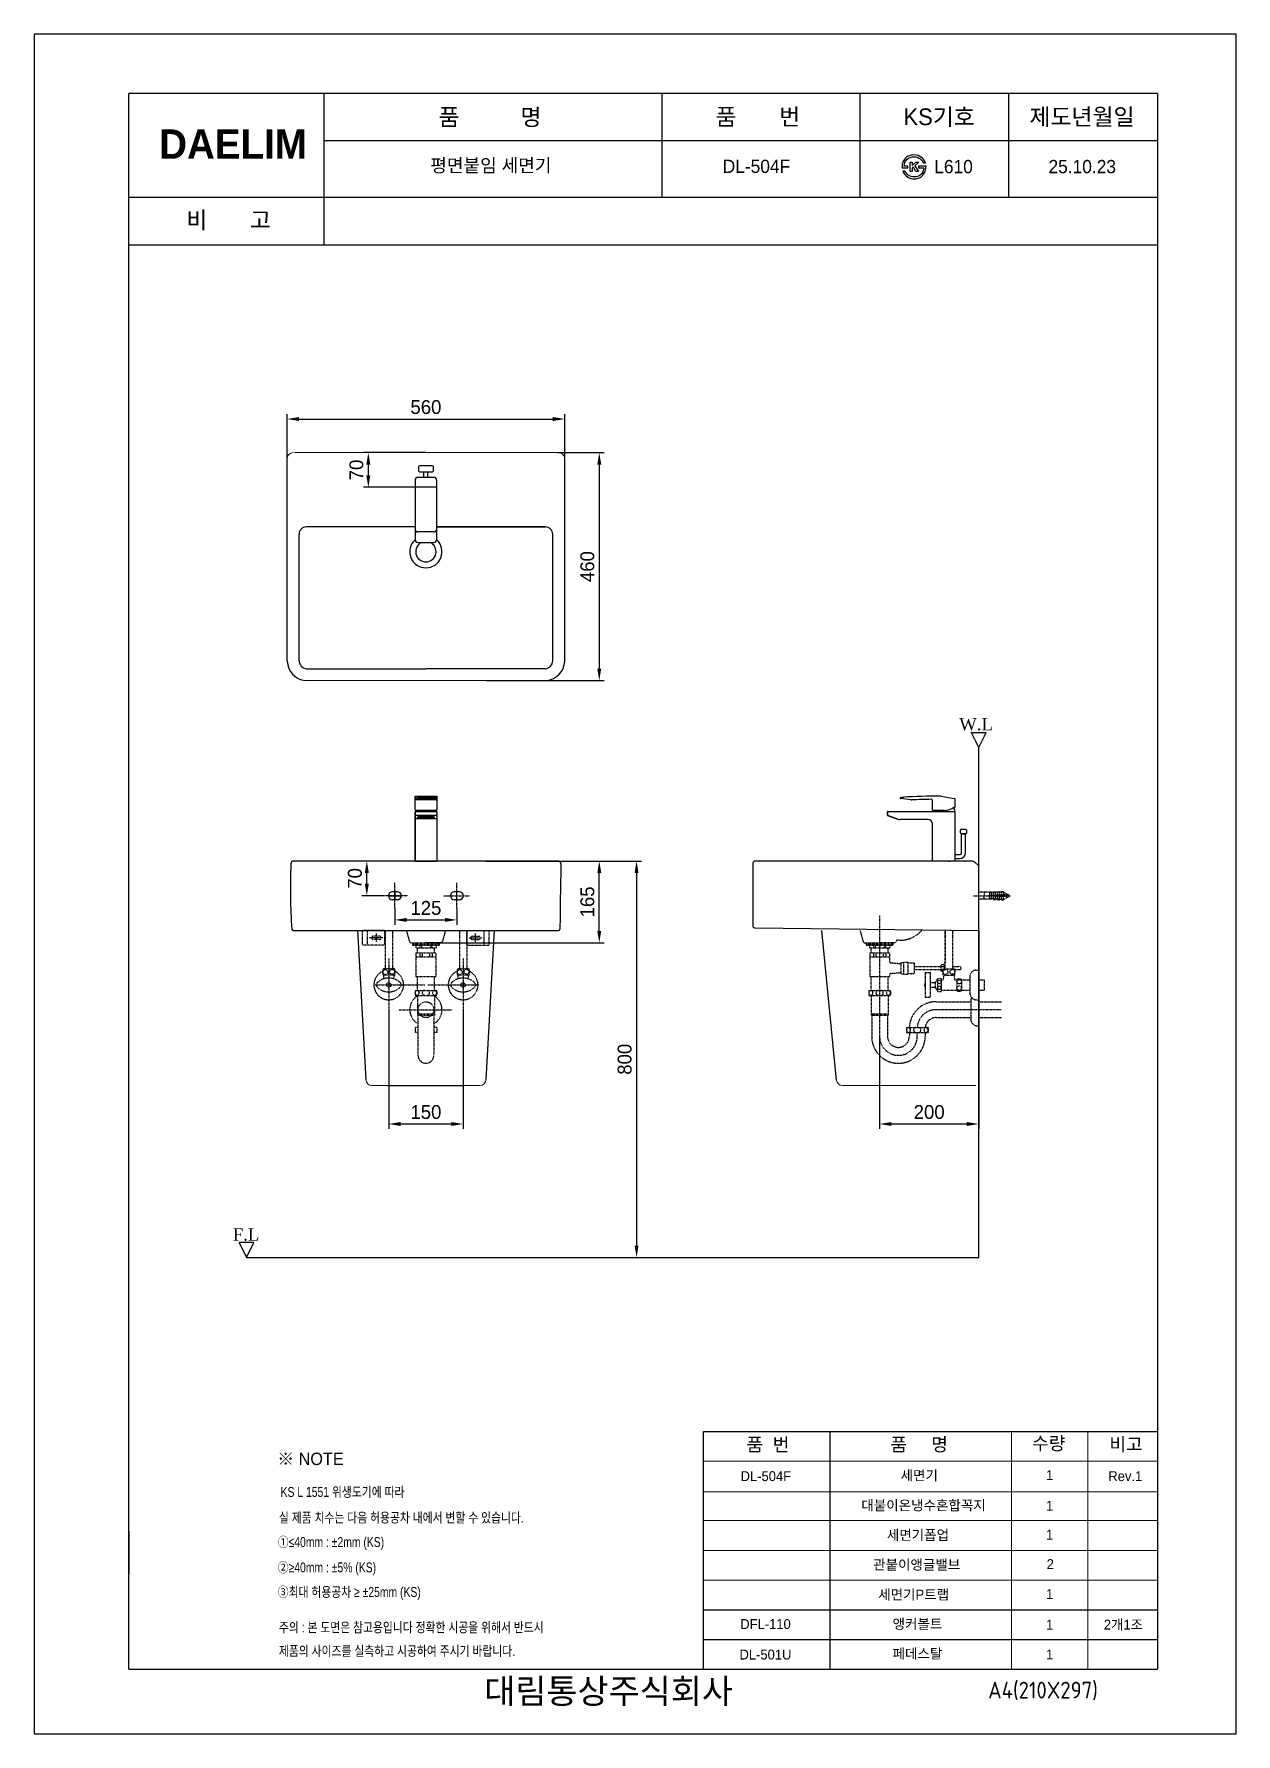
# Model space of a CAD drawing. Header units: millimetres. Extents: x 14558 to 16983, y -260 to 3171.
import ezdxf
from ezdxf.lldxf.tags import DXFTag

# ---------------------------------------------------------------- set-up
doc = ezdxf.new("R2010")
doc.units = ezdxf.units.MM
doc.header["$LTSCALE"] = 0.2
doc.linetypes.add('DASHDOT', pattern=[1, 0.5, -0.25, 0, -0.25])
doc.linetypes.add('DASHED', pattern=[0.75, 0.5, -0.25])
for name, color, linetype in [('001', 7, 'Continuous'), ('002', 7, 'Continuous'), ('2', 2, 'HIDDEN'), ('BU', 7, 'Continuous'), ('CENTER', 2, 'CENTER'), ('DIMTEXT', 174, 'Continuous'), ('MAIN', 7, 'Continuous'), ('POINT', 7, 'Continuous'), ('YA', 7, 'Continuous')]:
    doc.layers.add(name, color=color, linetype=linetype)
doc.layers.add('DIM', color=3, linetype='Continuous', lineweight=15)
doc.layers.add('LINE', color=7, linetype='Continuous', lineweight=25)
doc.styles.add('h', font='', dxfattribs={"height": 28})
doc.styles.add('MtXpl_', font='')
doc.styles.get("Standard").update_dxf_attribs({"font": 'ISOCP.SHX', "bigfont": 'WHGTXT.SHX'})
doc.styles.add('STYLE2', font='dutch.ttf', dxfattribs={"height": 25})
doc.styles.add('굴림', font='', dxfattribs={"height": 3.2})
doc.styles.add('스타일1', font='txt.shx', dxfattribs={"bigfont": 'ghs.shx'})
doc.styles.get('h').set_extended_font_data('Haansoft Batang')
doc.styles.get('MtXpl_').set_extended_font_data('Gulim')
doc.styles.get('굴림').set_extended_font_data('Gulim')
tags = doc.linetypes.add('CENTER', pattern=[50.8, 31.75, -6.35, 6.35, -6.35]).pattern_tags.tags
tags[10:11] = [DXFTag(74, 4), DXFTag(75, 0), DXFTag(340, '0'), DXFTag(46, 1.0), DXFTag(50, 0.0), DXFTag(44, 0.0), DXFTag(45, 0.0)]
tags[8:9] = [DXFTag(74, 4), DXFTag(75, 0), DXFTag(340, '0'), DXFTag(46, 1.0), DXFTag(50, 0.0), DXFTag(44, 0.0), DXFTag(45, 0.0)]
tags[6:7] = [DXFTag(74, 4), DXFTag(75, 0), DXFTag(340, '0'), DXFTag(46, 1.0), DXFTag(50, 0.0), DXFTag(44, 0.0), DXFTag(45, 0.0)]
tags[4:5] = [DXFTag(74, 4), DXFTag(75, 0), DXFTag(340, '0'), DXFTag(46, 1.0), DXFTag(50, 0.0), DXFTag(44, 0.0), DXFTag(45, 0.0)]
tags = doc.linetypes.add('HIDDEN', pattern=[9.525, 6.35, -3.175]).pattern_tags.tags
tags[6:7] = [DXFTag(74, 4), DXFTag(75, 0), DXFTag(340, '0'), DXFTag(46, 1.0), DXFTag(50, 0.0), DXFTag(44, 0.0), DXFTag(45, 0.0)]
tags[4:5] = [DXFTag(74, 4), DXFTag(75, 0), DXFTag(340, '0'), DXFTag(46, 1.0), DXFTag(50, 0.0), DXFTag(44, 0.0), DXFTag(45, 0.0)]
doc.dimstyles.new('AM_ISO$0', dxfattribs={"dimtxt": 28, "dimasz": 24, "dimexe": 10, "dimexo": 0, "dimgap": 10, "dimtad": 1, "dimdec": 0, "dimdsep": 46, "dimtxsty": 'h', "dimcen": -5, "dimclrd": 256, "dimclre": 256, "dimclrt": 256, "dimadec": 0, "dimazin": 2, "dimtp": 0.1, "dimtm": 0.1, "dimtfac": 0.71, "dimtdec": 0, "dimtmove": 0, "dimatfit": 3, "dimfxl": 0, "dimlwd": -1, "dimlwe": -1, "dimarcsym": 0})

msp = doc.modelspace()

# ---------------------------------------------------------------- texts
at = {"color": 3, "style": '굴림', "width": 0.8}
for s, p in [('KS L 1551 위생도기에 따라', (15055.5, 218.8)), ('실 제품 치수는 다음 허용공차 내에서 변할 수 있습니다.', (15052.1, 167.1)), ('①≤40mm : ±2mm (KS)', (15049.8, 117.8)), ('②≥40mm : ±5%%% (KS)', (15049.8, 66.5)), ('③최대 허용공차 ≥ ±25mm (KS)', (15049.8, 17))]:
    msp.add_text(s, height=20, dxfattribs=at).set_placement(p)
at = {"color": 1, "style": '굴림', "width": 0.8}
for s, p in [('주의 : 본 도면은 참고용입니다 정확한 시공을 위해서 반드시', (15052.1, -54.4)), ('제품의 사이즈를 실측하고 시공하여 주시기 바랍니다.', (15052.1, -101.9))]:
    msp.add_text(s, height=20, dxfattribs=at).set_placement(p)
at = {"layer": '2', "style": 'MtXpl_'}
msp.add_text('※ NOTE', height=25, dxfattribs=at).set_placement((15048.7, 283.1))
at = {"layer": 'DIM', "color": 0, "attachment_point": 1, "style": '스타일1'}
for s, insert, char_height in [('{\\fGulim|b0|i0|c129|p50;품          명}', (15374.1, 3020.1), 33.819), ('{\\fGulim|b0|i0|c129|p50;품       번}', (15933.1, 3020.6), 33.819), ('{\\fGulim|b0|i0|c129|p50;KS기호}', (16312.4, 3020.6), 33.819), ('{\\fGulim|b0|i0|c129|p50;제도년월일}', (16566.5, 3020.6), 33.819), ('{\\fGulim|b0|i0|c129|p50;비       고}', (14865.2, 2812.3), 33.819), ('{\\fGulim|b0|i0|c129|p50;수량}', (16572, 340.2), 26.746), ('{\\fGulim|b0|i0|c129|p50;품  번}', (15995.6, 337.9), 26.746), ('{\\fGulim|b0|i0|c129|p50;품     명}', (16286.1, 338.1), 26.746), ('{\\fGulim|b0|i0|c129|p50;비고}', (16728, 338.3), 26.746), ('{\\fGulim|b0|i0|c129|p50;1\\P}', (16599.9, 272.6), 20), ('{\\fGulim|b0|i0|c129|p50;1\\P}', (16599.9, 210.8), 20), ('{\\fGulim|b0|i0|c129|p50;1\\P}', (16599.9, 152.6), 20), ('{\\fGulim|b0|i0|c129|p50;2\\P}', (16601.3, 93.2), 20), ('{\\fGulim|b0|i0|c129|p50;1\\P}', (16599.9, 32.6), 20), ('{\\fGulim|b0|i0|c129|p50;1\\P}', (16599.9, -29.2), 20), ('{\\fGulim|b0|i0|c129|p50;1\\P}', (16599.9, -89.2), 20)]:
    msp.add_mtext(s, dxfattribs=dict(at, insert=insert, char_height=char_height))
at = {"layer": 'DIM', "color": 0, "attachment_point": 1}
for s, insert, char_height, width, style in [('{\\fGulim|b0|i0|c129|p50;평면붙임 세면기}', (15357.4, 2918.9), 26.746, 300.036, '스타일1'), ('{\\fGulim|b0|i0|c129|p50;DL-504F}', (15947.6, 2917.1), 26.746, 168.306, '스타일1'), ('{\\fGulim|b0|i0|c129|p50;L610}', (16374.5, 2916.6), 26.746, 168.306, '스타일1'), ('{\\fGulim|b0|i0|c129|p50;25.10.23}', (16605, 2916.6), 26.746, 168.306, '스타일1'), ('W.L', (16424.8, 1790.6), 25, 67.266, 'STYLE2'), ('F.L', (14959.1, 760.8), 25, 67.266, 'STYLE2'), ('{\\fGulim|b0|i0|c129|p50;세면기}', (16306.6, 272.2), 20, 147, '스타일1'), ('{\\fGulim|b0|i0|c129|p50;DL-504F}', (15983.8, 270.7), 20, 17, '스타일1'), ('{\\fGulim|b0|i0|c129|p50;Rev.1}', (16725.8, 270.7), 20, 17, '스타일1'), ('{\\fGulim|b0|i0|c129|p50;대붙이온냉수혼합꼭지}', (16227.4, 211.7), 20, 290, '스타일1'), ('{\\fGulim|b0|i0|c129|p50;세면기폽업}', (16278.8, 151.9), 20, 315, '스타일1'), ('{\\fGulim|b0|i0|c129|p50;관붙이앵글밸브}', (16251.2, 92.1), 20, 212, '스타일1'), ('{\\fGulim|b0|i0|c129|p50;세면기P트랩}', (16261.4, 31.6), 20, 212, '스타일1'), ('{\\fGulim|b0|i0|c129|p50;DFL-110}', (15983.1, -27.8), 20, 147, '스타일1'), ('{\\fGulim|b0|i0|c129|p50;앵커볼트}', (16290.4, -27.4), 20, 212, '스타일1'), ('{\\fGulim|b0|i0|c129|p50;2개1조}', (16716.6, -28.9), 20, 212, '스타일1'), ('{\\fGulim|b0|i0|c129|p50;DL-501U}', (15981.5, -89.3), 20, 17, '스타일1'), ('{\\fGulim|b0|i0|c129|p50;페데스탈}', (16290.4, -87.4), 20, 212, '스타일1'), ('{\\fGulim|b0|i0|c129|p50;       대림통상주식회사\\P}', (15339.2, -148), 50, 1090, '스타일1')]:
    msp.add_mtext(s, dxfattribs=dict(at, insert=insert, char_height=char_height, width=width, style=style))
at = {"layer": 'YA', "color": 7}
msp.add_text('A4(210X297)', height=33.819, dxfattribs=at).set_placement((16483.2, -188))
at = {"layer": 'YA', "color": 7, "insert": (14810.5, 2978.3), "char_height": 59.437, "width": 290.871, "attachment_point": 1, "style": 'h'}
msp.add_mtext('{\\fHYGraphic-Medium|b1|i0|c129|p18;DAELIM}', dxfattribs=at)

# ---------------------------------------------------------------- blocks, each defined once
blk = doc.blocks.new('*D17')
at = {"linetype": 'ByBlock'}
for p, q in [((15068.7, 2314), (15068.7, 2403.8)), ((15628.7, 2314), (15628.7, 2403.8)), ((15092.7, 2393.8), (15604.7, 2393.8))]:
    blk.add_line(p, q, dxfattribs=at)
for points in [[(15092.7, 2397.8), (15092.7, 2389.8), (15068.7, 2393.8)], [(15604.7, 2397.8), (15604.7, 2389.8), (15628.7, 2393.8)]]:
    blk.add_solid(points)
at = {"layer": 'Defpoints', "color": 0}
for p in [(15628.7, 2393.8), (15068.7, 2314), (15628.7, 2314)]:
    blk.add_point(p, dxfattribs=at)
at = {"insert": (15348.7, 2417.8), "char_height": 28, "attachment_point": 5, "style": 'h'}
blk.add_mtext('560', dxfattribs=at)
blk = doc.blocks.new('*D18')
at = {"linetype": 'ByBlock'}
for p, q in [((15614.2, 2326), (15708.5, 2326)), ((15698.5, 2302), (15698.5, 1890)), ((15470.5, 1866), (15708.5, 1866))]:
    blk.add_line(p, q, dxfattribs=at)
for points in [[(15694.5, 2302), (15702.5, 2302), (15698.5, 2326)], [(15694.5, 1890), (15702.5, 1890), (15698.5, 1866)]]:
    blk.add_solid(points)
at = {"layer": 'Defpoints', "color": 0}
for p in [(15614.2, 2326), (15470.5, 1866), (15698.5, 1866)]:
    blk.add_point(p, dxfattribs=at)
at = {"insert": (15674.5, 2096), "char_height": 28, "attachment_point": 5, "rotation": 90, "style": 'h'}
blk.add_mtext('460', dxfattribs=at)
blk = doc.blocks.new('*D19')
at = {"linetype": 'ByBlock'}
for p, q in [((15348.7, 2326), (15222.5, 2326)), ((15232.5, 2302), (15232.5, 2280)), ((15348.7, 2256), (15222.5, 2256))]:
    blk.add_line(p, q, dxfattribs=at)
for points in [[(15228.5, 2302), (15236.5, 2302), (15232.5, 2326)], [(15228.5, 2280), (15236.5, 2280), (15232.5, 2256)]]:
    blk.add_solid(points)
at = {"layer": 'Defpoints', "color": 0}
for p in [(15348.7, 2326), (15232.5, 2256), (15348.7, 2256)]:
    blk.add_point(p, dxfattribs=at)
at = {"insert": (15208.5, 2291), "char_height": 28, "attachment_point": 5, "rotation": 90, "style": 'h'}
blk.add_mtext('70', dxfattribs=at)
blk = doc.blocks.new('*D20')
at = {"linetype": 'ByBlock'}
for p, q in [((15286.2, 1405.9), (15286.2, 1373.1)), ((15310.2, 1383.1), (15387.2, 1383.1)), ((15411.2, 1405.9), (15411.2, 1373.1))]:
    blk.add_line(p, q, dxfattribs=at)
for points in [[(15310.2, 1387.1), (15310.2, 1379.1), (15286.2, 1383.1)], [(15387.2, 1387.1), (15387.2, 1379.1), (15411.2, 1383.1)]]:
    blk.add_solid(points)
at = {"layer": 'Defpoints', "color": 0}
for p in [(15286.2, 1405.9), (15411.2, 1405.9), (15411.2, 1383.1)]:
    blk.add_point(p, dxfattribs=at)
at = {"insert": (15348.7, 1407.1), "char_height": 28, "attachment_point": 5, "style": 'h'}
blk.add_mtext('125', dxfattribs=at)
blk = doc.blocks.new('*D21')
at = {"linetype": 'ByBlock'}
for p, q in [((15260.2, 1501.9), (15219.5, 1501.9)), ((15229.5, 1455.9), (15229.5, 1477.9)), ((15260.2, 1431.9), (15219.5, 1431.9))]:
    blk.add_line(p, q, dxfattribs=at)
for points in [[(15225.5, 1477.9), (15233.5, 1477.9), (15229.5, 1501.9)], [(15225.5, 1455.9), (15233.5, 1455.9), (15229.5, 1431.9)]]:
    blk.add_solid(points)
at = {"layer": 'Defpoints', "color": 0}
for p in [(15229.5, 1501.9), (15260.2, 1501.9), (15260.2, 1431.9)]:
    blk.add_point(p, dxfattribs=at)
at = {"insert": (15205.5, 1466.9), "char_height": 28, "attachment_point": 5, "rotation": 90, "style": 'h'}
blk.add_mtext('70', dxfattribs=at)
blk = doc.blocks.new('*D22')
at = {"linetype": 'ByBlock'}
for p, q in [((15273.7, 1202.2), (15273.7, 961.3)), ((15423.7, 1202.2), (15423.7, 961.3)), ((15297.7, 971.3), (15399.7, 971.3))]:
    blk.add_line(p, q, dxfattribs=at)
for points in [[(15297.7, 975.3), (15297.7, 967.3), (15273.7, 971.3)], [(15399.7, 975.3), (15399.7, 967.3), (15423.7, 971.3)]]:
    blk.add_solid(points)
at = {"layer": 'Defpoints', "color": 0}
for p in [(15273.7, 1202.2), (15423.7, 1202.2), (15423.7, 971.3)]:
    blk.add_point(p, dxfattribs=at)
at = {"insert": (15348.7, 995.3), "char_height": 28, "attachment_point": 5, "style": 'h'}
blk.add_mtext('150', dxfattribs=at)
blk = doc.blocks.new('*D23')
at = {"linetype": 'ByBlock'}
for p, q in [((15645.6, 1501.9), (15708.5, 1501.9)), ((15698.5, 1360.9), (15698.5, 1477.9)), ((15645.6, 1336.9), (15708.5, 1336.9))]:
    blk.add_line(p, q, dxfattribs=at)
for points in [[(15694.5, 1477.9), (15702.5, 1477.9), (15698.5, 1501.9)], [(15694.5, 1360.9), (15702.5, 1360.9), (15698.5, 1336.9)]]:
    blk.add_solid(points)
at = {"layer": 'Defpoints', "color": 0}
for p in [(15645.6, 1501.9), (15698.5, 1501.9), (15645.6, 1336.9)]:
    blk.add_point(p, dxfattribs=at)
at = {"insert": (15674.5, 1419.4), "char_height": 28, "attachment_point": 5, "rotation": 90, "style": 'h'}
blk.add_mtext('165', dxfattribs=at)
blk = doc.blocks.new('*D24')
at = {"linetype": 'ByBlock'}
for p, q in [((15708.5, 1501.9), (15783.8, 1501.9)), ((15773.8, 1477.9), (15773.8, 725.9)), ((15708.5, 701.9), (15783.8, 701.9))]:
    blk.add_line(p, q, dxfattribs=at)
for points in [[(15769.8, 1477.9), (15777.8, 1477.9), (15773.8, 1501.9)], [(15769.8, 725.9), (15777.8, 725.9), (15773.8, 701.9)]]:
    blk.add_solid(points)
at = {"layer": 'Defpoints', "color": 0}
for p in [(15708.5, 1501.9), (15708.5, 701.9), (15773.8, 701.9)]:
    blk.add_point(p, dxfattribs=at)
at = {"insert": (15749.8, 1101.9), "char_height": 28, "attachment_point": 5, "rotation": 90, "style": 'h'}
blk.add_mtext('800', dxfattribs=at)
blk = doc.blocks.new('*D25')
at = {"linetype": 'ByBlock'}
for p, q in [((16264.2, 1147.9), (16264.2, 961.3)), ((16464.2, 1147.9), (16464.2, 961.3)), ((16288.2, 971.3), (16440.2, 971.3))]:
    blk.add_line(p, q, dxfattribs=at)
for points in [[(16288.2, 975.3), (16288.2, 967.3), (16264.2, 971.3)], [(16440.2, 975.3), (16440.2, 967.3), (16464.2, 971.3)]]:
    blk.add_solid(points)
at = {"layer": 'Defpoints', "color": 0}
for p in [(16264.2, 1147.9), (16464.2, 1147.9), (16464.2, 971.3)]:
    blk.add_point(p, dxfattribs=at)
at = {"insert": (16364.2, 995.3), "char_height": 28, "attachment_point": 5, "style": 'h'}
blk.add_mtext('200', dxfattribs=at)

# ---------------------------------------------------------------- dimensions: what is measured, and where the dimension line sits
for base, p1, p2, picture, middle in [((15628.7, 2393.8), (15068.7, 2314), (15628.7, 2314), '*D17', (15348.7, 2417.8)), ((15411.2, 1383.1), (15286.2, 1405.9), (15411.2, 1405.9), '*D20', (15348.7, 1407.1)), ((16464.2, 971.3), (16264.2, 1147.9), (16464.2, 1147.9), '*D25', (16364.2, 995.3))]:
    dim = msp.add_linear_dim(base=base, p1=p1, p2=p2, dimstyle='AM_ISO$0')
    dim.commit()
    dim.dimension.update_dxf_attribs({"geometry": picture, "text_midpoint": middle})
for base, p1, p2, picture, middle in [((15232.5, 2256), (15348.7, 2326), (15348.7, 2256), '*D19', (15208.5, 2291)), ((15698.5, 1866), (15614.2, 2326), (15470.5, 1866), '*D18', (15674.5, 2096)), ((15229.5, 1501.9), (15260.2, 1431.9), (15260.2, 1501.9), '*D21', (15205.5, 1466.9)), ((15773.8, 701.9), (15708.5, 1501.9), (15708.5, 701.9), '*D24', (15749.8, 1101.9))]:
    dim = msp.add_linear_dim(base=base, p1=p1, p2=p2, angle=90, dimstyle='AM_ISO$0')
    dim.commit()
    dim.dimension.update_dxf_attribs({"geometry": picture, "text_midpoint": middle})
dim = msp.add_linear_dim(base=(15698.5, 1501.9), p1=(15645.6, 1336.9), p2=(15645.6, 1501.9), angle=90, dimstyle='AM_ISO$0')
dim.commit()
dim.dimension.update_dxf_attribs({"geometry": '*D23', "text_midpoint": (15698.5, 1419.4), "dimtype": 160})
dim = msp.add_linear_dim(base=(15423.7, 971.3), p1=(15273.7, 1202.2), p2=(15423.7, 1202.2), dimstyle='AM_ISO$0')
dim.commit()
dim.dimension.update_dxf_attribs({"geometry": '*D22', "text_midpoint": (15348.7, 971.3), "dimtype": 160})

# ---------------------------------------------------------------- linework, layer by layer
for p, q in [((15469.5, 1501.9), (15662.5, 1501.9)), ((15273.2, 1431.9), (15299.2, 1431.9)), ((15286.2, 1439.9), (15286.2, 1423.9)), ((15366.7, 1336.9), (15645.6, 1336.9))]:
    msp.add_line(p, q)
at = {"layer": '001', "color": 7, "linetype": 'Continuous'}
for p, q in [((15068.7, 1904.9), (15068.7, 2314)), ((15628.7, 1904.9), (15628.7, 2314)), ((15326.7, 2176), (15107.7, 2176)), ((15589.2, 2176), (15370.7, 2176)), ((15370.7, 2176), (15589.7, 2176)), ((15092.7, 1906), (15092.7, 2161)), ((15604.7, 1906), (15604.7, 2161)), ((15107.7, 1890), (15348.7, 1890)), ((15589.7, 1890), (15348.7, 1890)), ((15348.7, 1501.9), (15081.2, 1501.9)), ((15616.2, 1501.9), (15348.7, 1501.9)), ((15081.1, 1361.9), (15348.7, 1361.9)), ((15348.7, 1361.9), (15616.2, 1361.9)), ((16177.2, 1059.7), (16147.3, 1361.9)), ((15271.5, 1048.9), (15425.9, 1048.9))]:
    msp.add_line(p, q, dxfattribs=at)
at = {"layer": '001', "color": 7}
for p, q in [((16450.9, 1501.9), (16013.1, 1501.9)), ((16464.2, 1491.9), (16456.6, 1499.5)), ((16012.9, 1366.8), (16464.2, 1361.9))]:
    msp.add_line(p, q, dxfattribs=at)
msp.add_lwpolyline([(16464.2, 1361.9), (16464.2, 1491.9)], dxfattribs=at)
at = {"layer": '001', "color": 0, "linetype": 'Continuous'}
msp.add_lwpolyline([(16464.2, 1361.9), (16464.2, 1106.9)], dxfattribs=at)
at = {"layer": '001', "color": 7, "linetype": 'Continuous'}
for centre, radius, start, end in [((15107.7, 2161), 15, 90, 180), ((15589.7, 2161), 15, 0, 90), ((15109.9, 1906.9), 41.2, 182.7604, 263.3318), ((15109.6, 1906.8), 16.9, 182.6055, 263.7001), ((15587.9, 1906.8), 16.9, 276.2999, 357.3945), ((15587.6, 1906.9), 41.2, 276.6682, 357.2396), ((16229.8, 1447.3), 1154.6, 177.5606, 184.132), ((15081.2, 1496.9), 5, 90, 184.5906), ((15616.2, 1496.9), 5, 355.4094, 90), ((25234, 1282.2), 9615.2, 178.72338, 179.51206), ((15081.1, 1364.9), 3, 194.2087, 270), ((15616.2, 1364.9), 3, 270, 345.7913)]:
    msp.add_arc(centre, radius, start, end, dxfattribs=at)
at = {"layer": '001', "color": 7}
for centre, radius, start, end in [((16013.1, 1496.9), 5, 90, 194.9861), ((16450.9, 1493.9), 8, 45, 90), ((16012.9, 1371.8), 5, 203.3876, 270)]:
    msp.add_arc(centre, radius, start, end, dxfattribs=at)
for points in [[(16464.2, 701.9), (16464.2, 1216.7), (16464.2, 1731.5)], [(14986.6, 701.9), (15725.4, 701.9), (16464.2, 701.9)]]:
    msp.add_open_spline(points, degree=2, dxfattribs=at)
at = {"layer": '002', "color": 0, "linetype": 'Continuous'}
for p, q in [((15210.8, 1361.9), (15227.7, 1060.9)), ((15486.6, 1361.9), (15469.7, 1060.9))]:
    msp.add_line(p, q, dxfattribs=at)
at = {"layer": '002', "linetype": 'Continuous'}
for radius, start, end in [(32.5, 132.4791, 47.5209), (20.5, 113.7897, 66.2103)]:
    msp.add_arc((15348.7, 2126), radius, start, end, dxfattribs=at)
at = {"layer": '2', "color": 0}
for p, q in [((15291.2, 1439.9), (15281.2, 1439.9)), ((15291.2, 1423.9), (15281.2, 1423.9)), ((15416.2, 1439.9), (15406.2, 1439.9)), ((15416.2, 1423.9), (15406.2, 1423.9))]:
    msp.add_line(p, q, dxfattribs=at)
for centre, start, end in [((15281.2, 1431.9), 90, 270), ((15291.2, 1431.9), 270, 90), ((15406.2, 1431.9), 90, 270), ((15416.2, 1431.9), 270, 90)]:
    msp.add_arc(centre, 8, start, end, dxfattribs=at)
at = {"layer": 'BU', "linetype": 'Continuous'}
for p, q in [((15361.7, 2299.5), (15335.7, 2299.5)), ((15326.7, 2270), (15326.7, 2172)), ((15364.7, 2276), (15332.7, 2276)), ((15335.7, 2287.5), (15361.7, 2287.5)), ((15344.7, 2276), (15344.7, 2287.5)), ((15352.7, 2276), (15352.7, 2287.5)), ((15370.7, 2172), (15370.7, 2270)), ((15370.7, 2256), (15326.7, 2256)), ((15326.7, 2178.6), (15326.7, 2150)), ((15364.7, 2166), (15332.7, 2166)), ((15370.7, 2150), (15370.7, 2176.8)), ((15332.7, 2144.8), (15364.7, 2144.8)), ((15326.7, 1631.7), (15326.7, 1631.9)), ((15326.7, 1631.9), (15326.7, 1629.6)), ((15326.7, 1627.9), (15326.7, 1631.7)), ((15326.7, 1628.4), (15326.7, 1629.6)), ((15326.7, 1626.3), (15326.7, 1628.4)), ((15326.7, 1627.1), (15326.7, 1627.9)), ((15326.7, 1604.9), (15326.7, 1627.5)), ((15326.7, 1627.5), (15326.7, 1626.2)), ((15326.7, 1625.9), (15326.7, 1627.1)), ((15326.7, 1626.2), (15326.7, 1626.3)), ((15326.7, 1609), (15326.7, 1625.9)), ((15327.7, 1632.9), (15369.7, 1632.9)), ((15369.7, 1625.3), (15327.7, 1625.3)), ((15364.7, 1629.2), (15332.7, 1629.2)), ((15332.7, 1629.2), (15332.7, 1629)), ((15332.7, 1629), (15364.7, 1629)), ((15338.7, 1628.7), (15337.7, 1628.7)), ((15337.7, 1628.7), (15337.7, 1628.1)), ((15337.7, 1628.1), (15337.7, 1627.8)), ((15337.7, 1627.8), (15338.7, 1627.8)), ((15338.7, 1628.7), (15338.7, 1627.8)), ((15338.7, 1628.1), (15338.7, 1628.7)), ((15338.7, 1627.8), (15338.7, 1628.1)), ((15359.7, 1628.7), (15358.7, 1628.7)), ((15358.7, 1628.7), (15358.7, 1628.1)), ((15358.7, 1628.1), (15358.7, 1627.8)), ((15358.7, 1627.8), (15359.7, 1627.8)), ((15358.7, 1627.8), (15359.7, 1627.8)), ((15359.7, 1628.1), (15359.7, 1628.7)), ((15359.7, 1628.7), (15359.7, 1627.8)), ((15359.7, 1627.8), (15359.7, 1628.1)), ((15359.7, 1627.8), (15359.7, 1627.8)), ((15364.7, 1629), (15364.7, 1629.2)), ((15369.7, 1625.2), (15369.7, 1625.3)), ((15370.7, 1631.9), (15370.7, 1629.6)), ((15370.7, 1629.6), (15370.7, 1628.4)), ((15370.7, 1628.4), (15370.7, 1626.3)), ((15370.7, 1627.5), (15370.7, 1627.5)), ((15370.7, 1627.5), (15370.7, 1604.9)), ((15370.7, 1626.3), (15370.7, 1626.2)), ((16306.2, 1629), (16306.2, 1629.2)), ((16306.2, 1629.2), (16306.2, 1629)), ((16312.1, 1627.4), (16307.1, 1628.1)), ((16327.2, 1625.3), (16312.1, 1627.4)), ((16370.8, 1604.9), (16370.8, 1623.5)), ((16388.7, 1632.7), (16410.4, 1628.9)), ((16410.4, 1628.9), (16415.4, 1628)), ((16416.2, 1627), (16416.2, 1626.9)), ((16416.2, 1626.9), (16416.2, 1625.9)), ((16416.2, 1625.9), (16416.2, 1611.5)), ((15326.7, 1604.9), (15326.7, 1609)), ((15326.7, 1600.9), (15326.7, 1501.9)), ((15326.7, 1592.7), (15326.7, 1600.9)), ((15326.7, 1588), (15326.7, 1592.7)), ((15326.7, 1586.9), (15326.7, 1588)), ((15326.7, 1501.9), (15326.7, 1586.9)), ((15328.1, 1603.9), (15327.7, 1603.9)), ((15327.7, 1601.9), (15332.7, 1601.9)), ((15369.7, 1587.1), (15327.7, 1587.1)), ((15369.3, 1603.9), (15328.1, 1603.9)), ((15332.7, 1601.9), (15364.7, 1601.9)), ((15332.7, 1594.6), (15364.7, 1594.6)), ((15335.7, 1591.6), (15335.7, 1588.8)), ((15335.7, 1591.6), (15361.7, 1591.6)), ((15335.7, 1588.8), (15361.7, 1588.8)), ((15361.7, 1588.8), (15361.7, 1591.6)), ((15364.7, 1601.9), (15369.7, 1601.9)), ((15369.7, 1603.9), (15369.3, 1603.9)), ((15370.7, 1600.9), (15370.7, 1592.7)), ((15370.7, 1592.7), (15370.7, 1588)), ((15370.7, 1588), (15370.7, 1586.9)), ((15370.7, 1586.9), (15370.7, 1501.9)), ((15370.7, 1586.9), (15370.7, 1586.9)), ((16280, 1600.9), (16280, 1594.6)), ((16280, 1594.6), (16280, 1600.9)), ((16280.7, 1593.6), (16285.7, 1591.8)), ((16285.7, 1591.8), (16280.7, 1593.6)), ((16281, 1601.9), (16286, 1601.9)), ((16285.7, 1591.8), (16298.7, 1587.1)), ((16298.7, 1587.1), (16285.7, 1591.8)), ((16286, 1601.9), (16410.2, 1601.9)), ((16286.3, 1591.6), (16293.8, 1588.8)), ((16293.8, 1588.8), (16286.3, 1591.6)), ((16362.2, 1585.9), (16305.5, 1585.9)), ((16385.2, 1603.9), (16371.8, 1603.9)), ((16372.3, 1603.9), (16376.7, 1603.9)), ((16387.2, 1603.9), (16385.2, 1603.9)), ((16394.2, 1603.9), (16387.2, 1603.9)), ((16410.2, 1601.9), (16415.2, 1601.9)), ((16415.2, 1601.9), (16416.2, 1601.9)), ((16416.2, 1601.9), (16416.2, 1600.9)), ((16416.2, 1600.9), (16416.2, 1501.9)), ((16371.2, 1501.9), (16371.2, 1576.9)), ((16427.7, 1558.8), (16427.7, 1563.9)), ((16433.7, 1556.9), (16429.6, 1556.9)), ((16429.7, 1565.9), (16437.7, 1565.9)), ((16429.7, 1518.9), (16429.7, 1556.9)), ((16429.7, 1556.9), (16437.7, 1556.9)), ((16436, 1556.9), (16431.3, 1556.9)), ((16437.7, 1556.9), (16433.7, 1556.9)), ((16437.7, 1556.9), (16433.7, 1556.9)), ((16437.7, 1518.9), (16437.7, 1556.9)), ((16439.7, 1563.9), (16439.7, 1558.8)), ((16416.2, 1538.9), (16416.2, 1533.9)), ((16416.2, 1533.9), (16416.2, 1511.9)), ((16416.2, 1514.9), (16425.7, 1514.9)), ((16416.2, 1511.9), (16416.2, 1506.9)), ((15327.2, 1501.9), (15370.2, 1501.9)), ((16414.2, 1501.9), (16369.2, 1501.9)), ((16409.7, 1501.9), (16403.7, 1501.9)), ((16403.7, 1501.9), (16406.7, 1501.9)), ((16416.2, 1506.9), (16425.7, 1506.9))]:
    msp.add_line(p, q, dxfattribs=at)
for centre, radius, start, end in [((15335.7, 2297.5), 2, 90, 180), ((15361.7, 2297.5), 2, 0, 90), ((15332.7, 2270), 6, 90, 180), ((15335.7, 2289.5), 2, 180, 270), ((15361.7, 2289.5), 2, 270, 0), ((15364.7, 2270), 6, 0, 90), ((15332.7, 2172), 6, 180, 270), ((15364.7, 2172), 6, 270, 0), ((15332.7, 2150.8), 6, 180, 270), ((15364.7, 2150.8), 6, 270, 0), ((15369.7, 1626.2), 1, 270, 0), ((16307.2, 1629), 1, 202.1993, 262.1993), ((16307.2, 1629), 1, 202.1993, 262.1993), ((16307.2, 1629), 1, 202.1993, 262.1993), ((16307.2, 1629), 1, 202.1993, 262.1993), ((16379.9, 632.9), 1000, 89.5936, 93.8863), ((16328.6, 1635.2), 10, 262.1993, 272.9349), ((16379.9, 632.9), 993.6, 90.6538, 92.9349), ((16367.4, 1623.3), 3.34, 2.007, 69.3544), ((16387, 1622.9), 10, 80, 89.5936), ((15327.7, 1604.9), 1, 180, 270), ((15327.7, 1600.9), 1, 90, 180), ((15327.7, 1600.9), 1, 90, 180), ((15356.4, 1596.8), 27.6, 165.1842, 169.4357), ((15342, 1596.8), 27.6, 10.5643, 14.8158), ((15369.7, 1604.9), 1, 270, 0), ((15369.7, 1600.9), 1, 0, 90), ((16281, 1600.9), 1, 90, 180), ((16281, 1600.9), 1, 90, 180), ((16305.5, 1605.9), 20, 250, 270), ((16305.5, 1605.9), 20, 250, 270), ((16362.2, 1576.9), 9, 0, 90), ((16371.8, 1604.9), 1, 180, 270), ((16403.4, 1596.8), 27.6, 165.1842, 169.4357), ((16388.7, 1659.4), 55.8, 275.72, 293.156), ((16389.1, 1596.8), 27.6, 10.5643, 27.3016), ((16429.7, 1563.9), 2, 90, 180), ((16429.6, 1558.8), 1.92, 180, 270), ((16437.7, 1563.9), 1.92, 0, 90), ((16437.7, 1558.8), 1.92, 270, 0), ((16425.7, 1518.9), 4, 270, 0), ((16425.7, 1518.9), 12, 270, 0)]:
    msp.add_arc(centre, radius, start, end, dxfattribs=at)
for points, degree in [([(15333.7, 2297.5), (15333.7, 2293.5), (15333.7, 2289.5)], 2), ([(15363.7, 2289.5), (15363.7, 2293.5), (15363.7, 2297.5)], 2), ([(15370.2, 1625.4), (15370.2, 1625.3), (15370.2, 1625.2), (15370.2, 1625.2)], 3), ([(15370.2, 1625.2), (15370.2, 1625.3), (15370.3, 1625.3), (15370.3, 1625.4)], 3), ([(15370.6, 1629.5), (15370.7, 1629.7), (15370.7, 1629.8)], 2), ([(15370.7, 1629.6), (15370.7, 1629.6), (15370.7, 1629.6), (15370.6, 1629.5)], 3), ([(15370.6, 1628.5), (15370.7, 1628.5), (15370.7, 1628.4), (15370.7, 1628.4)], 3), ([(15370.7, 1628.2), (15370.6, 1628.3), (15370.6, 1628.5)], 2), ([(15370.7, 1629.8), (15370.7, 1629.7), (15370.7, 1629.7), (15370.7, 1629.6)], 3), ([(15370.7, 1628.4), (15370.7, 1628.3), (15370.7, 1628.2), (15370.7, 1628.2)], 3), ([(16306.2, 1629.2), (16306.2, 1629.7), (16306.7, 1630.2), (16307.2, 1630.2)], 3), ([(16307.1, 1628.1), (16306.6, 1628.1), (16306.2, 1628.6), (16306.2, 1629)], 3), ([(16306.5, 1629.9), (16306.6, 1629.9), (16306.6, 1630), (16306.6, 1630)], 3), ([(16306.9, 1630.2), (16306.9, 1630.2), (16307, 1630.2), (16307, 1630.2)], 3), ([(16410.4, 1628.9), (16410.4, 1628.9), (16410.4, 1628.9), (16410.4, 1628.9)], 3), ([(16415.4, 1628), (16415.9, 1627.9), (16416.2, 1627.5), (16416.2, 1627)], 3), ([(15370.6, 1593.1), (15370.7, 1593), (15370.7, 1592.9), (15370.7, 1592.7)], 3), ([(15370.7, 1592.6), (15370.6, 1592.8), (15370.6, 1593.1)], 2), ([(15370.7, 1592.7), (15370.7, 1592.7), (15370.7, 1592.6), (15370.7, 1592.6)], 3), ([(16280.7, 1593.6), (16280.3, 1593.8), (16280, 1594.2), (16280, 1594.6)], 3), ([(16411.1, 1608.3), (16410.9, 1608.2), (16410.6, 1608.1)], 2), ([(16410.6, 1608.1), (16410.6, 1608.1), (16410.6, 1608.1), (16410.6, 1608.1)], 3)]:
    msp.add_open_spline(points, degree=degree, dxfattribs=at)
for points, knots in [([(15326.7, 1632), (15326.7, 1632.1), (15326.7, 1632.2), (15326.8, 1632.3), (15326.9, 1632.5), (15327.1, 1632.7), (15327.4, 1632.9), (15327.6, 1632.9), (15327.7, 1632.9)], [0, 0, 0, 0, 0.097046, 0.215477, 0.366984, 0.6013, 0.806128, 1, 1, 1, 1]), ([(15326.7, 1629.6), (15326.7, 1629.6), (15326.8, 1629.5), (15327.1, 1629.5), (15327.4, 1629.4), (15327.5, 1629.4), (15327.7, 1629.4), (15328.1, 1629.4), (15328.8, 1629.3), (15329.5, 1629.3), (15330.1, 1629.3), (15330.7, 1629.3), (15331.6, 1629.3), (15332.3, 1629.2), (15332.7, 1629.2)], [-1, -1, -1, -1, -0.857143, -0.714286, -0.696429, -0.678572, -0.642857, -0.571429, -0.428572, -0.357143, -0.285714, -0.214286, -0.142857, 0, 0, 0, 0]), ([(15326.7, 1628.4), (15326.7, 1628.5), (15327.1, 1628.7), (15328.8, 1628.9), (15330.9, 1629), (15332.3, 1629), (15332.7, 1629)], [0, 0, 0, 0, 0.285714, 0.571429, 0.857143, 1, 1, 1, 1]), ([(15370.6, 1629.5), (15370.6, 1629.5), (15370.5, 1629.5), (15370.2, 1629.4), (15369.4, 1629.4), (15368.6, 1629.3), (15367.9, 1629.3), (15367.1, 1629.3), (15366.1, 1629.3), (15365.2, 1629.2), (15364.7, 1629.2)], [0, 0, 0, 0, 0.022938, 0.185782, 0.348626, 0.511469, 0.592891, 0.674313, 0.837156, 1, 1, 1, 1]), ([(15364.7, 1629), (15365.6, 1629), (15367.4, 1629), (15369.6, 1628.8), (15370.4, 1628.6), (15370.6, 1628.5), (15370.6, 1628.5)], [0, 0, 0, 0, 0.32589, 0.651781, 0.977671, 1, 1, 1, 1]), ([(15369.7, 1632.9), (15369.7, 1632.9), (15369.8, 1632.9), (15370, 1632.8), (15370.3, 1632.7), (15370.5, 1632.6), (15370.6, 1632.4), (15370.6, 1632.2), (15370.7, 1632.1), (15370.7, 1632), (15370.7, 1632), (15370.7, 1632)], [0, 0, 0, 0, 0.020818, 0.239105, 0.419032, 0.574027, 0.708164, 0.821662, 0.913084, 0.980269, 1, 1, 1, 1]), ([(16307.2, 1630.2), (16307, 1630.2), (16306.8, 1630.2), (16306.6, 1630), (16306.4, 1629.8), (16306.3, 1629.6), (16306.2, 1629.4), (16306.2, 1629.2)], [0, 0, 0, 0, 0.285714, 0.428571, 0.571429, 0.785714, 1, 1, 1, 1]), ([(16307.2, 1630.2), (16307.2, 1630.2), (16307.2, 1630.3), (16307.6, 1630.3), (16307.9, 1630.3), (16308.4, 1630.3), (16309, 1630.4), (16310, 1630.4), (16311, 1630.5), (16311.8, 1630.6), (16312.2, 1630.6)], [0, 0, 0, 0, 0.142857, 0.285715, 0.357143, 0.428572, 0.571429, 0.714286, 0.857144, 1, 1, 1, 1]), ([(15326.7, 1592.7), (15326.7, 1593), (15327.1, 1593.6), (15328.8, 1594.2), (15330.9, 1594.5), (15332.3, 1594.6), (15332.7, 1594.6)], [0, 0, 0, 0, 0.285714, 0.571429, 0.857143, 1, 1, 1, 1]), ([(15326.7, 1586.9), (15326.7, 1586.9), (15326.7, 1586.9), (15326.7, 1586.8), (15326.7, 1586.7), (15326.7, 1586.6)], [0, 0, 0, 0, 0.003909, 0.003909, 1, 1, 1, 1]), ([(15364.7, 1594.6), (15365.6, 1594.6), (15367.4, 1594.4), (15369.6, 1593.9), (15370.4, 1593.4), (15370.6, 1593.1), (15370.6, 1593.1)], [0, 0, 0, 0, 0.326484, 0.652968, 0.979452, 1, 1, 1, 1]), ([(15370.7, 1586.7), (15370.7, 1586.7), (15370.7, 1586.6), (15370.7, 1586.6), (15370.7, 1586.6)], [0, 0, 0, 0, 0.705199, 1, 1, 1, 1]), ([(16280, 1594.6), (16280, 1594.5), (16280, 1594.3), (16280.1, 1594.1), (16280.2, 1593.9), (16280.4, 1593.8), (16280.5, 1593.7), (16280.7, 1593.6)], [0, 0, 0, 0, 0.214286, 0.428571, 0.571429, 0.714286, 1, 1, 1, 1]), ([(16415.6, 1610.5), (16415.6, 1610.5), (16415.5, 1610.5), (16415.3, 1610.3), (16414.9, 1610.1), (16414.5, 1609.9), (16414.2, 1609.8), (16413.8, 1609.5), (16413.3, 1609.3), (16412.6, 1609), (16412, 1608.7), (16411.4, 1608.4), (16411.2, 1608.3), (16411, 1608.3)], [0, 0, 0, 0, 0.022359, 0.196356, 0.283355, 0.370353, 0.457352, 0.522601, 0.631349, 0.718348, 0.892345, 0.935844, 1, 1, 1, 1]), ([(16415.2, 1610.3), (16415.2, 1610.3), (16415.2, 1610.3), (16415.1, 1610.3), (16415.1, 1610.2), (16415, 1610.2), (16415, 1610.2), (16414.9, 1610.1), (16414.9, 1610.1), (16414.8, 1610.1), (16414.8, 1610.1), (16414.7, 1610), (16414.6, 1610), (16414.6, 1610), (16414.5, 1609.9), (16414.4, 1609.9), (16414.4, 1609.8), (16414.2, 1609.8), (16414.1, 1609.7), (16414, 1609.7), (16413.9, 1609.6), (16413.7, 1609.5), (16413.7, 1609.5), (16413.6, 1609.5), (16413.6, 1609.5), (16413.6, 1609.5)], [0, 0, 0, 0, 0.147203, 0.147203, 0.295653, 0.295653, 0.37051, 0.37051, 0.483564, 0.483564, 0.521467, 0.521467, 0.597561, 0.597561, 0.635788, 0.635788, 0.751471, 0.751471, 0.829397, 0.829397, 0.947331, 0.947331, 0.986892, 0.986892, 1, 1, 1, 1]), ([(16416.1, 1611.4), (16416.1, 1611.3), (16416.1, 1611.1), (16416, 1610.9), (16415.8, 1610.7), (16415.7, 1610.6), (16415.6, 1610.5)], [0, 0, 0, 0, 0.250237, 0.500472, 0.750707, 1, 1, 1, 1]), ([(16416.1, 1611.4), (16416.1, 1611.4), (16416.2, 1611.4), (16416.2, 1611.5), (16416.2, 1611.5)], [0, 0, 0, 0, 0.15708, 1, 1, 1, 1])]:
    msp.add_open_spline(points, degree=3, knots=knots, dxfattribs=at)
for points, weights in [([(15327.7, 1625.3), (15326.7, 1625.3), (15326.7, 1626.3)], [1, 0.707106781056, 1]), ([(15370.7, 1626.3), (15370.7, 1625.3), (15369.7, 1625.3)], [1, 0.707106781056, 1]), ([(15327.7, 1587.1), (15326.7, 1587.1), (15326.7, 1588)], [1, 0.707106781056, 1]), ([(15370.7, 1588), (15370.7, 1587.1), (15369.7, 1587.1)], [1, 0.707106821236, 0.99999991964])]:
    msp.add_rational_spline(points, weights, degree=2, dxfattribs=at)
for points, weights in [([(15335.7, 1588.8), (15331.7, 1588.8), (15331.7, 1590.2), (15331.7, 1591.6), (15335.7, 1591.6)], [1, 0.707106781056, 1, 0.70710678223, 0.999999997652]), ([(15361.7, 1591.6), (15365.7, 1591.6), (15365.7, 1590.2), (15365.7, 1588.8), (15361.7, 1588.8)], [1, 0.707106781056, 1, 0.707106781056, 1])]:
    msp.add_rational_spline(points, weights, degree=2, knots=[0, 0, 0, 0.5, 0.5, 1, 1, 1], dxfattribs=at)
at = {"layer": 'CENTER', "color": 0, "linetype": 'DASHDOT'}
for p, q in [((15286.2, 1405.9), (15286.2, 1457.9)), ((15411.2, 1405.9), (15411.2, 1457.9)), ((15312.2, 1431.9), (15260.2, 1431.9)), ((15385.2, 1431.9), (15437.2, 1431.9)), ((16453.3, 1431.9), (16528, 1431.9)), ((16264.2, 1392), (16264.2, 1147.9)), ((15261.9, 1346.9), (15235.2, 1346.9)), ((15248.7, 1339.1), (15248.7, 1355.4)), ((15435.7, 1346.9), (15462.5, 1346.9)), ((15448.7, 1339.1), (15448.7, 1355.4)), ((15273.7, 1305.3), (15273.7, 1202.2)), ((15423.7, 1305.3), (15423.7, 1202.2)), ((15242.9, 1251.9), (15346.5, 1251.9)), ((15352.9, 1251.9), (15456.5, 1251.9)), ((15294, 1201.9), (15401.7, 1201.9)), ((16510.2, 1201.9), (16378.1, 1201.9)), ((16340.2, 1147.9), (16340.2, 1155.9))]:
    msp.add_line(p, q, dxfattribs=at)
for centre, start, end in [((16378.1, 1163.9), 90, 176.6714), ((16302.2, 1147.9), 180.0006, 0)]:
    msp.add_arc(centre, 38, start, end, dxfattribs=at)
at = {"layer": 'DIM', "color": 0}
for p, q in [((15614.2, 2326), (15083.2, 2326)), ((15348.7, 1866), (15105.1, 1866)), ((15348.7, 1866), (15592.3, 1866)), ((15239.7, 1048.9), (15457.7, 1048.9)), ((15239.7, 1048.9), (15457.7, 1048.9)), ((16189.1, 1048.9), (16458.1, 1048.9)), ((16530.2, 350.9), (16530.2, -129.1)), ((16684.2, 350.9), (16684.2, -129.1)), ((15908.7, 290.9), (16825.2, 290.9)), ((15908.7, 229), (16825.2, 229)), ((15908.7, 170.9), (16825.2, 170.9)), ((15908.7, 110.9), (16825.2, 110.9)), ((15908.7, 50.9), (16825.2, 50.9))]:
    msp.add_line(p, q, dxfattribs=at)
for centre, start, end in [((15080.7, 2314), 90, 180), ((15616.7, 2314), 0, 90), ((15239.7, 1060.9), 180, 270), ((15457.7, 1060.9), 270, 0), ((16189.1, 1060.9), 185.6429, 270)]:
    msp.add_arc(centre, 12, start, end, dxfattribs=at)
at = {"layer": 'DIMTEXT', "color": 0}
msp.add_open_spline([(16479.2, 1761.5), (16464.2, 1761.5), (16449.2, 1761.5), (16456.7, 1746.5), (16464.2, 1731.5), (16471.7, 1746.5), (16479.2, 1761.5)], degree=2, knots=[0, 0, 0, 30, 30, 63.54102, 63.54102, 97.082039, 97.082039, 97.082039], dxfattribs=at)
at = {"layer": 'LINE'}
msp.add_line((16008.3, 1495.6), (16008.3, 1369.9), dxfattribs=at)
at = {"layer": 'MAIN', "color": 0}
msp.add_lwpolyline([(15001.6, 731.9), (14971.6, 731.9), (14986.6, 701.9), (15001.6, 731.9)], dxfattribs=at)
at = {"layer": 'POINT', "color": 0, "linetype": 'DASHED'}
for p, q in [((16482.9, 1438.9), (16464.2, 1438.9)), ((16482.9, 1424.9), (16464.2, 1424.9)), ((16475.2, 1438.9), (16475.2, 1431.9)), ((16475.2, 1424.9), (16475.2, 1431.9)), ((16489.9, 1439.2), (16482.9, 1438.9)), ((16489.9, 1424.5), (16482.9, 1424.9)), ((16524.2, 1434), (16483.1, 1431.9)), ((16524.2, 1429.7), (16483.1, 1431.9)), ((16513.9, 1439.5), (16485.9, 1438)), ((16485.9, 1439), (16486.2, 1432)), ((16485.9, 1424.7), (16486.2, 1431.7)), ((16513.9, 1424.2), (16485.9, 1425.7)), ((16489.9, 1439.2), (16490.2, 1432.2)), ((16489.9, 1424.5), (16490.2, 1431.5)), ((16493.9, 1439.4), (16497.8, 1439.6)), ((16493.9, 1439.4), (16494.2, 1432.5)), ((16493.9, 1424.3), (16494.2, 1431.3)), ((16493.9, 1424.3), (16497.8, 1424.1)), ((16497.8, 1439.6), (16498.2, 1432.7)), ((16497.8, 1424.1), (16498.2, 1431.1)), ((16501.8, 1439.9), (16505.8, 1440.1)), ((16501.8, 1439.9), (16502.2, 1432.9)), ((16501.8, 1423.9), (16502.2, 1430.9)), ((16501.8, 1423.9), (16505.8, 1423.7)), ((16505.8, 1440.1), (16506.2, 1433.1)), ((16505.8, 1423.7), (16506.2, 1430.7)), ((16509.8, 1440.3), (16513.8, 1440.5)), ((16509.8, 1440.3), (16510.2, 1433.3)), ((16509.8, 1423.5), (16510.2, 1430.4)), ((16509.8, 1423.5), (16513.8, 1423.2)), ((16517.2, 1431.9), (16512.2, 1433.4)), ((16517.2, 1431.9), (16512.2, 1430.3)), ((16513.8, 1440.5), (16514.2, 1433.5)), ((16513.8, 1423.2), (16514.2, 1430.2)), ((16513.9, 1439.5), (16524.2, 1434)), ((16513.9, 1424.2), (16524.2, 1429.7)), ((15221, 1331.9), (15221, 1361.9)), ((15266, 1361.9), (15221, 1361.9)), ((15231, 1331.9), (15231, 1361.9)), ((15255.2, 1350.1), (15242.2, 1350.1)), ((15255.2, 1343.6), (15242.2, 1343.6)), ((15266, 1331.9), (15266, 1361.9)), ((15266.2, 1361.9), (15266.2, 1284.6)), ((15281.2, 1361.9), (15281.2, 1284.6)), ((15309.1, 1361.9), (15315.6, 1339)), ((15388.3, 1361.9), (15381.8, 1339)), ((15416.2, 1361.9), (15416.2, 1284.6)), ((15431.2, 1361.9), (15431.2, 1284.6)), ((15431.5, 1331.9), (15431.5, 1361.9)), ((15431.5, 1361.9), (15476.5, 1361.9)), ((15442.2, 1350.1), (15455.2, 1350.1)), ((15442.2, 1343.6), (15455.2, 1343.6)), ((15466.5, 1331.9), (15466.5, 1361.9)), ((15476.5, 1331.9), (15476.5, 1361.9)), ((16224.6, 1361.9), (16231.1, 1339)), ((16297.5, 1339.7), (16297.4, 1339)), ((16304.5, 1341.9), (16300.4, 1341.9)), ((16396.2, 1361.9), (16396.2, 1295.9)), ((16396.7, 1284.6), (16396.7, 1361.9)), ((16411.7, 1284.6), (16411.7, 1361.9)), ((15266, 1331.9), (15221, 1331.9)), ((15318.5, 1336.9), (15348.7, 1336.9)), ((15321.7, 1336.9), (15321.7, 1331.9)), ((15321.7, 1336.9), (15375.7, 1336.9)), ((15321.7, 1333.9), (15375.7, 1333.9)), ((15321.7, 1331.9), (15375.7, 1331.9)), ((15328.2, 1331.9), (15328.2, 1326.9)), ((15328.2, 1326.9), (15369.2, 1326.9)), ((15328.7, 1316.9), (15368.7, 1316.9)), ((15328.7, 1316.9), (15328.7, 1268.9)), ((15328.7, 1308.9), (15368.7, 1308.9)), ((15331.7, 1316.9), (15331.7, 1326.9)), ((15336.2, 1316.9), (15336.2, 1308.9)), ((15336.7, 1331.9), (15336.7, 1326.9)), ((15339.7, 1331.9), (15339.7, 1326.9)), ((15341.2, 1316.9), (15341.2, 1308.9)), ((15378.9, 1336.9), (15348.7, 1336.9)), ((15356.2, 1316.9), (15356.2, 1308.9)), ((15357.7, 1331.9), (15357.7, 1326.9)), ((15360.7, 1331.9), (15360.7, 1326.9)), ((15361.2, 1316.9), (15361.2, 1308.9)), ((15365.7, 1316.9), (15365.7, 1326.9)), ((15368.7, 1316.9), (15368.7, 1272.1)), ((15369.2, 1331.9), (15369.2, 1326.9)), ((15375.7, 1336.9), (15375.7, 1331.9)), ((15431.5, 1331.9), (15476.5, 1331.9)), ((16234, 1336.9), (16264.2, 1336.9)), ((16237.2, 1336.9), (16237.2, 1331.9)), ((16237.2, 1336.9), (16291.2, 1336.9)), ((16237.2, 1333.9), (16291.2, 1333.9)), ((16237.2, 1331.9), (16291.2, 1331.9)), ((16243.7, 1331.9), (16243.7, 1326.9)), ((16243.7, 1326.9), (16284.7, 1326.9)), ((16244.2, 1316.9), (16284.2, 1316.9)), ((16244.2, 1316.9), (16244.2, 1268.9)), ((16244.2, 1308.9), (16284.2, 1308.9)), ((16247.2, 1316.9), (16247.2, 1326.9)), ((16251.7, 1316.9), (16251.7, 1308.9)), ((16252.2, 1331.9), (16252.2, 1326.9)), ((16255.2, 1331.9), (16255.2, 1326.9)), ((16256.7, 1316.9), (16256.7, 1308.9)), ((16294.5, 1336.9), (16264.2, 1336.9)), ((16271.7, 1316.9), (16271.7, 1308.9)), ((16273.2, 1331.9), (16273.2, 1326.9)), ((16276.2, 1331.9), (16276.2, 1326.9)), ((16276.7, 1316.9), (16276.7, 1308.9)), ((16281.2, 1316.9), (16281.2, 1326.9)), ((16284.2, 1316.9), (16284.2, 1299.6)), ((16284.7, 1331.9), (16284.7, 1326.9)), ((16291.2, 1336.9), (16291.2, 1331.9)), ((15285.7, 1284.6), (15261.7, 1284.6)), ((15261.7, 1284.6), (15261.7, 1271.6)), ((15285.7, 1271.6), (15261.7, 1271.6)), ((15263.2, 1271.6), (15263.2, 1264.2)), ((15284.2, 1271.6), (15284.2, 1264.2)), ((15285.7, 1284.6), (15285.7, 1271.6)), ((15368.7, 1272.1), (15368.7, 1268.9)), ((15435.7, 1284.6), (15411.7, 1284.6)), ((15411.7, 1284.6), (15411.7, 1271.6)), ((15435.7, 1271.6), (15411.7, 1271.6)), ((15413.2, 1271.6), (15413.2, 1264.2)), ((15434.2, 1271.6), (15434.2, 1264.2)), ((15435.7, 1284.6), (15435.7, 1271.6)), ((16284.2, 1272.1), (16284.2, 1268.9)), ((16287, 1296.6), (16307.2, 1294.9)), ((16287, 1275.1), (16307.2, 1276.9)), ((16307.2, 1297.4), (16312.2, 1297.4)), ((16307.2, 1297.4), (16307.2, 1274.4)), ((16307.2, 1274.4), (16312.2, 1274.4)), ((16312.2, 1297.9), (16321.2, 1297.9)), ((16312.2, 1297.9), (16312.2, 1273.9)), ((16312.2, 1273.9), (16321.2, 1273.9)), ((16321.2, 1297.9), (16321.2, 1273.9)), ((16321.2, 1296.6), (16333.7, 1296.6)), ((16321.2, 1275.1), (16333.7, 1275.1)), ((16333.7, 1296.6), (16333.7, 1275.1)), ((16333.7, 1288.9), (16396.7, 1288.9)), ((16333.7, 1282.9), (16392.2, 1282.9)), ((16356.2, 1276.9), (16366.2, 1276.9)), ((16356.2, 1276.9), (16356.2, 1226.9)), ((16366.2, 1276.9), (16366.2, 1226.9)), ((16394.2, 1292.4), (16388.7, 1292.4)), ((16388.7, 1279.4), (16388.7, 1292.4)), ((16392.2, 1279.4), (16388.7, 1279.4)), ((16392.2, 1271.6), (16392.2, 1284.6)), ((16392.2, 1284.6), (16416.2, 1284.6)), ((16392.2, 1271.6), (16416.2, 1271.6)), ((16392.7, 1262.1), (16394.2, 1271.6)), ((16396.7, 1295.9), (16394.2, 1295.9)), ((16394.2, 1295.9), (16394.2, 1284.6)), ((16411.7, 1288.9), (16425.7, 1288.9)), ((16414.2, 1271.6), (16415.7, 1262.1)), ((16416.2, 1271.6), (16416.2, 1284.6)), ((16416.2, 1282.9), (16425.7, 1282.9)), ((16460.2, 1281.9), (16464.2, 1281.9)), ((15326.7, 1240.9), (15326.7, 1230.9)), ((15326.7, 1240.9), (15370.7, 1240.9)), ((15328.7, 1268.9), (15368.7, 1268.9)), ((15331.7, 1240.9), (15331.7, 1268.9)), ((15365.7, 1240.9), (15365.7, 1268.9)), ((15370.7, 1240.9), (15370.7, 1230.9)), ((16242.2, 1240.9), (16242.2, 1230.9)), ((16242.2, 1240.9), (16286.2, 1240.9)), ((16244.2, 1268.9), (16284.2, 1268.9)), ((16247.2, 1240.9), (16247.2, 1268.9)), ((16281.2, 1240.9), (16281.2, 1268.9)), ((16286.2, 1240.9), (16286.2, 1230.9)), ((16366.2, 1256.6), (16376.2, 1256.6)), ((16366.2, 1247.1), (16376.2, 1247.1)), ((16381.2, 1264.9), (16376.2, 1256.6)), ((16376.2, 1256.6), (16376.2, 1247.1)), ((16376.2, 1247.1), (16381.2, 1238.9)), ((16381.2, 1264.9), (16381.2, 1238.9)), ((16381.2, 1264.9), (16388.2, 1264.9)), ((16381.2, 1238.9), (16388.2, 1238.9)), ((16388.2, 1264.9), (16388.2, 1238.9)), ((16388.2, 1262.1), (16392.7, 1262.1)), ((16388.2, 1241.6), (16420.2, 1241.6)), ((16414.2, 1241.6), (16446.2, 1241.6)), ((16415.7, 1262.1), (16446.2, 1262.1)), ((16415.7, 1262.1), (16420.2, 1262.1)), ((16420.2, 1264.4), (16429.2, 1264.4)), ((16420.2, 1264.4), (16420.2, 1239.4)), ((16420.2, 1239.4), (16429.2, 1239.4)), ((16429.2, 1264.4), (16429.2, 1239.4)), ((16446.2, 1267.9), (16446.2, 1235.9)), ((16464.2, 1262.1), (16476.2, 1262.1)), ((16464.2, 1241.6), (16476.2, 1241.6)), ((16476.2, 1241.6), (16476.2, 1262.1)), ((15326.7, 1230.9), (15370.7, 1230.9)), ((15331.7, 1230.9), (15331.7, 1190.9)), ((15365.7, 1230.9), (15365.7, 1190.9)), ((16242.2, 1230.9), (16286.2, 1230.9)), ((16247.2, 1230.9), (16247.2, 1190.9)), ((16281.2, 1230.9), (16281.2, 1190.9)), ((16356.2, 1226.9), (16366.2, 1226.9)), ((16378.1, 1217.9), (16448.2, 1217.9)), ((16448.2, 1221.4), (16448.2, 1185.9)), ((16460.2, 1221.9), (16464.2, 1221.9)), ((16464.2, 1217.9), (16510.2, 1217.9)), ((15331.7, 1193.9), (15365.7, 1193.9)), ((15331.7, 1190.9), (15365.7, 1190.9)), ((15332.7, 1190.9), (15332.7, 1109.9)), ((15364.7, 1190.9), (15364.7, 1109.9)), ((16247.2, 1193.9), (16281.2, 1193.9)), ((16247.2, 1190.9), (16281.2, 1190.9)), ((16248.2, 1190.9), (16248.2, 1147.9)), ((16280.2, 1190.9), (16280.2, 1147.9)), ((16324.2, 1165.9), (16324.2, 1167)), ((16378.1, 1185.9), (16448.2, 1185.9)), ((16448.2, 1185.9), (16448.2, 1182.4)), ((16461.2, 1169.4), (16464.2, 1169.4)), ((16464.2, 1185.9), (16510.2, 1185.9)), ((15332.7, 1165.9), (15327, 1165.9)), ((15327, 1165.9), (15327, 1155.9)), ((15332.7, 1155.9), (15327, 1155.9)), ((15370.5, 1165.9), (15364.7, 1165.9)), ((15370.5, 1155.9), (15364.7, 1155.9)), ((15370.5, 1165.9), (15370.5, 1155.9)), ((16318.2, 1165.9), (16318.2, 1155.9)), ((16318.2, 1165.9), (16362.2, 1165.9)), ((16318.2, 1155.9), (16362.2, 1155.9)), ((16324.2, 1155.9), (16324.2, 1147.9)), ((16356.2, 1155.9), (16356.2, 1147.9)), ((16362.2, 1165.9), (16362.2, 1155.9))]:
    msp.add_line(p, q, dxfattribs=at)
for centre, radius in [((15266.8, 1278), 5), ((15280.7, 1278.3), 5), ((15416.8, 1278), 5), ((15430.7, 1278.3), 5), ((16397.2, 1278), 5), ((16411.2, 1278.3), 5), ((15273.7, 1251.9), 4.5), ((15423.7, 1251.9), 4.5), ((16384.7, 1257.9), 3.5), ((16384.7, 1245.9), 3.5), ((16424.7, 1258.4), 4.5), ((16424.7, 1245.4), 4.5), ((15348.7, 1201.9), 16)]:
    msp.add_circle(centre, radius, dxfattribs=at)
for centre, radius, start, end in [((15242.2, 1346.9), 3.25, 90, 270), ((15255.2, 1346.9), 3.25, 270, 90), ((15318.5, 1339.9), 3, 195.9454, 270), ((15378.9, 1339.9), 3, 270, 344.0546), ((15442.2, 1346.9), 3.25, 90, 270), ((15455.2, 1346.9), 3.25, 270, 90), ((16234, 1339.9), 3, 195.9454, 270), ((16294.5, 1339.9), 3, 270, 344.0546), ((16300.4, 1338.9), 3, 90, 164.0546), ((16304.5, 1401.9), 60, 270, 318.1897), ((15273.7, 1251.9), 30, 113.5781, 66.4217), ((15423.7, 1251.9), 30, 113.5781, 66.4217), ((16287.2, 1299.6), 3, 180, 265.0303), ((16287.2, 1272.1), 3, 94.9697, 180), ((16425.7, 1285.9), 3, 270, 90), ((16460.2, 1267.9), 14, 90, 180), ((15255.7, 1251.9), 7, 132.501, 227.499), ((15273.7, 1232.2), 33.6, 47.499, 132.501), ((15273.7, 1271.5), 33.6, 227.499, 312.501), ((15291.7, 1251.9), 7, 312.501, 47.499), ((15331.7, 1235.9), 5, 98.6269, 261.3731), ((15330.2, 1235.9), 5, 278.6269, 81.3731), ((15346.2, 1235.9), 5, 90, 270), ((15351.2, 1235.9), 5, 270, 90), ((15367.2, 1235.9), 5, 98.6269, 261.3731), ((15365.7, 1235.9), 5, 278.6269, 81.3731), ((15405.7, 1251.9), 7, 132.501, 227.499), ((15423.7, 1232.2), 33.6, 47.499, 132.501), ((15423.7, 1271.5), 33.6, 227.499, 312.501), ((15441.7, 1251.9), 7, 312.501, 47.499), ((16247.2, 1235.9), 5, 98.6269, 261.3731), ((16245.7, 1235.9), 5, 278.6269, 81.3731), ((16261.7, 1235.9), 5, 90, 270), ((16266.7, 1235.9), 5, 270, 90), ((16282.7, 1235.9), 5, 98.6269, 261.3731), ((16281.2, 1235.9), 5, 278.6269, 81.3731), ((16362.7, 1251.9), 7.84, 144.9654, 215.0346), ((16460.2, 1235.9), 14, 180, 270), ((15348.7, 1201.9), 32.5, 121.5389, 240.5076), ((15348.7, 1201.9), 32.5, 299.4924, 58.4611), ((16378.1, 1163.9), 54, 90, 176.6714), ((16461.2, 1221.4), 13, 154.7643, 180), ((16378.1, 1163.9), 22, 90, 174.7841), ((16461.2, 1182.4), 13, 180, 270), ((16302.2, 1147.9), 54, 180, 0), ((16302.2, 1147.9), 22, 180, 0), ((16323.2, 1160.9), 5, 98.6269, 261.3731), ((16321.7, 1160.9), 5, 278.6269, 81.3731), ((16337.7, 1160.9), 5, 90, 270), ((16342.7, 1160.9), 5, 270, 90), ((16358.7, 1160.9), 5, 98.6269, 261.3731), ((16357.2, 1160.9), 5, 278.6269, 81.3731), ((15348.7, 1109.9), 16, 180, 0)]:
    msp.add_arc(centre, radius, start, end, dxfattribs=at)
at = {"layer": 'YA', "color": 7}
for p, q in [((16825.2, 3050.9), (14749.2, 3050.9)), ((14749.2, 1980.7), (14749.2, 3050.9)), ((15143.7, 2744.9), (15143.7, 3050.9)), ((15825.2, 2840.5), (15825.2, 3050.5)), ((16225.2, 2840.5), (16225.2, 3050.5)), ((16225.2, 2840.5), (16225.2, 3050.5)), ((16525.2, 2840.5), (16525.2, 3050.5)), ((16525.2, 2840.5), (16525.2, 3050.5)), ((16825.2, 3050.9), (16825.2, -129.1)), ((16825.2, 2954.9), (15143.7, 2954.9)), ((16825.2, 2840.9), (14749.2, 2840.9)), ((16825.2, 2840.9), (14749.2, 2840.9)), ((16825.2, 2744.9), (14749.2, 2744.9)), ((16825.2, 2744.9), (14749.2, 2744.9)), ((14749.2, -129.1), (14749.2, 1980.7)), ((15908.7, 350.9), (16825.2, 350.9)), ((15908.7, -129.1), (15908.7, 350.9)), ((16164.7, -129.1), (16164.7, 350.9)), ((14749.2, 149.4), (14749.2, 62.9)), ((15908.7, -9.1), (16825.2, -9.1)), ((15908.7, -69.1), (16825.2, -69.1)), ((14749.2, -129.1), (16825.2, -129.1))]:
    msp.add_line(p, q, dxfattribs=at)
at = {"layer": 'YA', "color": 0}
msp.add_lwpolyline([(14557.9, -259.6), (16983.4, -259.6), (16983.4, 3170.7), (14557.9, 3170.7)], close=True, dxfattribs=at)
at = {"layer": 'YA', "color": 7}
msp.add_lwpolyline([(16330.2, 2905.3), (16337.4, 2911.8), (16343.2, 2911.8), (16335.1, 2904.4), (16342.7, 2893.1), (16337.6, 2893.1), (16332.3, 2901.7), (16330.2, 2899.8), (16330.2, 2893.1), (16325.7, 2893.1), (16325.7, 2912), (16330.2, 2912), (16330.2, 2905.3)], close=True, dxfattribs=at)
for points in [[(16309.5, 2900.7), (16309.3, 2904), (16309.7, 2907.2), (16310.6, 2910.2), (16311.5, 2913.4), (16313, 2916.1), (16315, 2918.5), (16317, 2921), (16319.6, 2923), (16322.5, 2924.4), (16325.7, 2925.9), (16329.3, 2926.7), (16333.3, 2926.7), (16339.5, 2926.7), (16344.7, 2925), (16348.9, 2921.6), (16352.3, 2918.9), (16354.9, 2915.3), (16356.7, 2910.8), (16356.7, 2910.8), (16352.1, 2910.8), (16352.1, 2910.8), (16351.1, 2913.7), (16349.2, 2916.3), (16346.3, 2918.6), (16342.6, 2921.5), (16338.4, 2923), (16333.7, 2923), (16328.1, 2923), (16323.5, 2921.3), (16319.8, 2917.9), (16316, 2914.5), (16313.9, 2909.9), (16313.6, 2904.2), (16313.6, 2904.2), (16321.4, 2904.2), (16321.4, 2904.2), (16321.4, 2904.2), (16321.4, 2900.7), (16321.4, 2900.7), (16321.4, 2900.7), (16309.5, 2900.7), (16309.5, 2900.7), (16309.5, 2900.7), (16309.5, 2900.7), (16309.5, 2900.7)], [(16357.9, 2904.2), (16357.9, 2900.7), (16357.4, 2897.3), (16356.3, 2894.1), (16355.2, 2891), (16353.6, 2888.3), (16351.5, 2885.9), (16349.3, 2883.5), (16346.8, 2881.7), (16344, 2880.4), (16341.1, 2879.1), (16337.9, 2878.4), (16334.6, 2878.4), (16329.3, 2878.3), (16324.5, 2879.6), (16320.5, 2882.2), (16316.2, 2885), (16313, 2889), (16310.9, 2894.2), (16310.9, 2894.2), (16315.3, 2894.2), (16315.3, 2894.2), (16317.1, 2890.8), (16319.2, 2888.1), (16321.7, 2886.1), (16325.3, 2883.3), (16329.6, 2882), (16334.7, 2882.3), (16339.1, 2882.3), (16343.1, 2883.7), (16346.7, 2886.6), (16350.8, 2890), (16353.2, 2894.7), (16353.6, 2900.7), (16353.6, 2900.7), (16342.5, 2900.7), (16342.5, 2900.7), (16342.5, 2900.7), (16342.5, 2904.2), (16342.5, 2904.2), (16342.5, 2904.2), (16357.9, 2904.2), (16357.9, 2904.2), (16357.9, 2904.2), (16357.9, 2904.2), (16357.9, 2904.2)]]:
    msp.add_open_spline(points, degree=3, knots=[0, 0, 0, 0, 1, 1, 1, 2, 2, 2, 3, 3, 3, 4, 4, 4, 5, 5, 5, 6, 6, 6, 7, 7, 7, 8, 8, 8, 9, 9, 9, 10, 10, 10, 11, 11, 11, 12, 12, 12, 13, 13, 13, 14, 14, 14, 15, 15, 15, 15], dxfattribs=at)

msp.set_redraw_order([(e.dxf.handle, doc.entitydb.next_handle()) for e in msp.query("TEXT MTEXT ATTDEF DIMENSION ARC_DIMENSION")])  # texts and dimensions are drawn at this point

doc.saveas('drawing.dxf')
